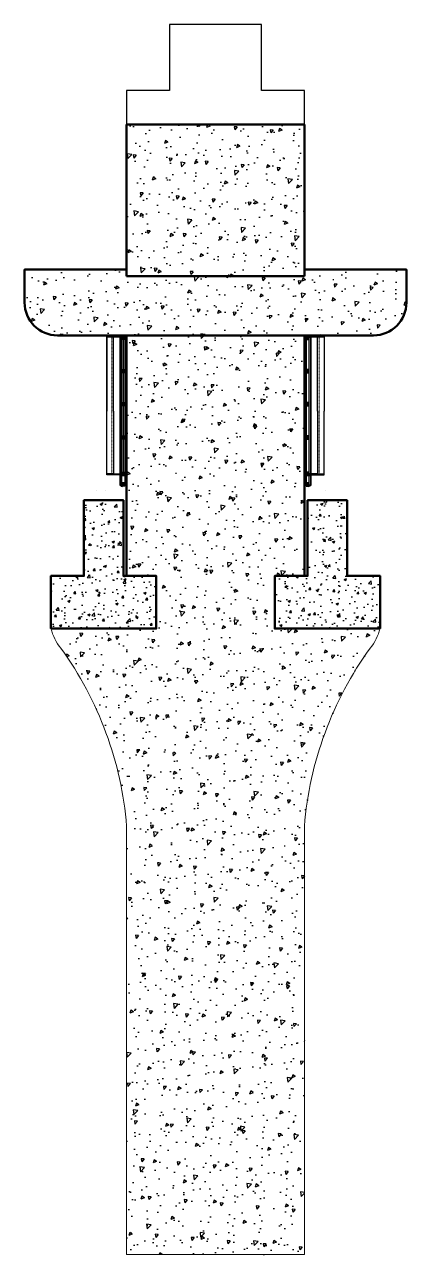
# Model space of a CAD drawing. Header units: millimetres. Extents: x -7838 to 78912, y -32093 to 42426.
# Drawn here: x 10773 to 16573, y -10287 to 8381 of the extents above; entities that cross this region are included whole.
import ezdxf

# ---------------------------------------------------------------- set-up
doc = ezdxf.new("R2010")
doc.units = ezdxf.units.MM
doc.linetypes.add('2002-AR-CONC-PL.$0$2002-AR-CONC-PL.$0$HIDDEN2', pattern=[0.1875, 0.125, -0.0625])
for name, color, linetype, lineweight in [('A-COLS', 1, 'Continuous', 9), ('A-DETL-HLIN 2', 5, 'Continuous', 50), ('S-COLS', 1, 'Continuous', 9)]:
    doc.layers.add(name, color=color, linetype=linetype, lineweight=lineweight)
for name, color, linetype in [('AR_SECTION', 7, 'Continuous'), ('AR_TVM', 7, 'Continuous'), ('WALL', 3, 'Continuous')]:
    doc.layers.add(name, color=color, linetype=linetype)
pattern_1 = [(230, (144275.5305089366, 163478.4387374213), (-546.554006988012, 47.81725661670932), [57.15000000000001, -628.6500000000001]), (175, (144275.5305089366, 163478.4387374213), (105.730264274908, -573.1705357171054), [45.72, -502.92175251]), (280.4514447, (144229.9844879366, 163482.4234979213), (-440.8237412710599, -525.3532557365853), [48.57002639999996, -534.2707337999993]), (226.1842, (144275.5305089366, 163326.0387374213), (-813.2371226763897, 126.1269837981815), [85.725, -942.9749999999999]), (276.63555761, (144207.7608089366, 163336.5492374213), (-712.2124021545092, -742.2783737931644), [72.85506941999992, -801.4068244799994]), (171.18415117, (144275.5305089366, 163326.0387374213), (-712.2124021949312, -742.2783737565978), [68.57990121, -754.37919576]), (201, (144199.3305089366, 163364.1387374213), (-454.8431738073974, 306.7955945612629), [57.15000000000001, -628.6500000000001]), (146, (144199.3305089366, 163364.1387374213), (-185.4060850429413, -552.5638983669578), [45.72, -502.92]), (251.4514449999999, (144161.4269111366, 163389.7050371213), (-640.2492578361484, -245.7683066577156), [48.57002639999996, -534.2698127999993]), (217.5, (144275.5305089366, 163478.4387374213), (-9.26580975177548, -253.6651166194593), [0, -496.824, 0, -510.54, 0, -504.825]), (187.5, (144275.5305089366, 163478.4387374213), (-200.4589875309173, -300.5417244543585), [0, -291.0839999999999, 0, -485.394, 0, -192.405]), (147.5, (144445.4565089366, 163478.4387374213), (-406.7717855006142, 17.18623197802038), [0, -190.5, 0, -594.36, 0, -788.67]), (137.5, (144521.6565089366, 163478.4387374213), (-444.3875441580541, -76.27947309999902), [0, -247.65, 0, -394.716, 0, -560.0699999999999])]
pattern_2 = [(49.99999999999999, (0, 0), (364.369337992008, -31.87817107780617), [38.1, -419.1]), (355, (0, 0), (-70.48684284993868, 382.1136904780703), [30.48, -335.28116834]), (100.4514447, (30.36401399999158, -2.656507000006968), (293.8824941807065, 350.2355038243902), [32.38001759999999, -356.1804891999999]), (46.18420000000001, (0, 101.6000000000058), (542.1580817842598, -84.0846558654543), [57.15, -628.65]), (96.63555760999992, (45.17980000001262, 94.59299999999348), (474.808268103006, 494.8522491954431), [48.57004628, -534.27121632]), (351.1841511700001, (0, 101.6000000000058), (474.8082681299541, 494.8522491710653), [45.71993414, -502.91946384]), (21, (50.79999999998836, 76.20000000001164), (303.228782538265, -204.5303963741752), [38.1, -419.1]), (326.0000000000001, (50.79999999998836, 76.20000000001164), (123.6040566952941, 368.3759322446385), [30.48, -335.28]), (71.45144499999999, (76.06906519999029, 59.15580020000925), (426.8328385574323, 163.8455377718105), [32.3800176, -356.1798752]), (37.50000000000001, (0, 0), (6.177206501183633, 169.1100777463062), [0, -331.216, 0, -340.36, 0, -336.55]), (7.499999999999999, (0, 0), (133.6393250206115, 200.361149636239), [0, -194.056, 0, -323.596, 0, -128.27]), (327.5, (-113.2840000000142, 0), (271.1811903337428, -11.45748798534689), [0, -127, 0, -396.24, 0, -525.78]), (317.5, (-164.0840000000026, 0), (296.2583627720361, 50.85298206666606), [0, -165.1, 0, -263.144, 0, -373.38])]

# ---------------------------------------------------------------- blocks, each defined once
blk = doc.blocks.new('CO-B')
at = {"layer": 'AR_SECTION'}
h = blk.add_hatch(dxfattribs=at)
h.set_pattern_fill('AR-CONC', color=251, scale=2, style=0)
h.set_pattern_definition(pattern_2)
h.paths.add_polyline_path([(161156.2996132057, 86579.18456235559), (162756.2996132062, 86579.18456235559), (162756.2996132062, 87379.18456235559), (162256.2996132062, 87379.18456235559), (162256.2996132062, 88527.04762480623), (161656.2996132057, 88527.04762480623), (161656.2996132057, 87379.18456235559), (161156.2996132057, 87379.18456235559)])
h = blk.add_hatch(dxfattribs=at)
h.set_pattern_fill('AR-CONC', color=251, scale=2, style=0)
h.set_pattern_definition(pattern_2)
h.paths.add_polyline_path([(166156.2996132062, 86579.18456235559), (164556.2996132058, 86579.18456235559), (164556.2996132058, 87379.18456235559), (165056.2996132058, 87379.18456235559), (165056.2996132059, 88527.04762480577), (165656.2996132064, 88527.04762480577), (165656.2996132062, 87379.18456235559), (166156.2996132062, 87379.18456235559)])
at = {"layer": 'AR_TVM'}
h = blk.add_hatch(dxfattribs=at)
h.set_pattern_fill('AR-CONC', color=251, scale=3, angle=180, style=0)
h.set_pattern_definition(pattern_1)
edge = h.paths.add_edge_path()
edge.add_line((162306.2635239922, 91929.18456235016), (162306.2635239922, 94031.88139502518))
edge.add_line((162306.2635239922, 94031.88139502518), (162306.2624398004, 94229.36019503551))
edge.add_line((162306.2624398004, 94229.36019503551), (162956.2633238677, 94229.36019503551))
edge.add_line((162956.2633238677, 94229.36019503551), (162956.2994137928, 94229.36019503551))
edge.add_line((162956.2994137928, 94229.36019503551), (164356.2998129297, 94229.36019503551))
edge.add_line((164356.2998129297, 94229.36019503551), (164356.2637230028, 94229.36019503551))
edge.add_line((164356.2637230028, 94229.36019503551), (165006.2639083173, 94229.36019503551))
edge.add_line((165006.2639083173, 94229.36019503551), (165006.2996133864, 91929.18456235016))
edge.add_line((165006.2996133864, 91929.18456235016), (163856.2996133864, 91929.18456235016))
edge.add_arc((163656.2996133864, 91929.18456235016), 200, 0, 180)
edge.add_line((163456.2996133864, 91929.18456235016), (162306.2635239922, 91929.18456235016))
h = blk.add_hatch(dxfattribs=at)
h.set_pattern_fill('AR-CONC', color=251, scale=3, angle=180, style=0)
h.set_pattern_definition(pattern_1)
edge = h.paths.add_edge_path()
edge.add_line((162306.2992282156, 91929.18456235054), (162306.2907380329, 92029.18928243309))
edge.add_line((162306.2907380329, 92029.18928243309), (160756.3132740099, 92029.18456235903))
edge.add_line((160756.3132740099, 92029.18456235903), (160756.3132740099, 91529.184562359))
edge.add_arc((161256.3132740099, 91529.18456235902), 500.0000000000146, 180.0000000000017, 269.9999999999966)
edge.add_line((161256.3132740099, 91029.184562359), (166056.2859521818, 91029.18456235898))
edge.add_arc((166056.2859521817, 91529.184562359), 500.0000000000291, 270.0000000000067, 360)
edge.add_line((166556.2859521817, 91529.184562359), (166556.2859521817, 92029.18456235903))
edge.add_line((166556.2859521817, 92029.18456235903), (165006.2910313917, 92029.18928248626))
edge.add_line((165006.2910313917, 92029.18928248626), (165006.2996130958, 91929.18456235054))
edge.add_line((165006.2996130958, 91929.18456235054), (162306.2992282156, 91929.18456235054))
h = blk.add_hatch(dxfattribs=at)
h.set_pattern_fill('AR-CONC', color=251, scale=3, angle=180, style=0)
h.set_pattern_definition(pattern_1)
h.paths.add_polyline_path([(162756.2996132058, 86579.18456235908), (162756.2996132058, 87379.18456235535), (162306.2996132058, 87379.18456235535), (162306.299613206, 91029.1845623594), (165006.299613206, 91029.1845623594), (165006.2996132058, 87379.18456235535), (164556.2996132053, 87379.18456235535), (164556.2996132053, 86579.18456235908), (163372.0407346031, 86579.18456235908)])
h = blk.add_hatch(dxfattribs=at)
h.set_pattern_fill('AR-CONC', color=251, scale=3, angle=180, style=0)
h.set_pattern_definition(pattern_1)
edge = h.paths.add_edge_path()
edge.add_line((165926.6281164159, 86168.49370857039), (166156.299616078, 86579.18456252445))
edge.add_line((166156.299616078, 86579.18456252445), (165006.2996160794, 86579.18456252188))
edge.add_line((165006.2996160794, 86579.18456252188), (162306.2996160799, 86579.18456252188))
edge.add_line((162306.2996160799, 86579.18456252188), (161156.2996146214, 86579.18456252282))
edge.add_line((161156.2996146214, 86579.18456252282), (161344.3399175453, 86228.14709164242))
edge.add_arc((156998.3751573093, 83150.79502823239), 5325.176562273541, 4.613271039009305, 35.30208544187087, ccw=False)
edge.add_line((162306.2996160799, 83579.09791098269), (162306.2977543076, 77079.18456654235))
edge.add_line((162306.2977543076, 77079.18456654235), (165006.2977521181, 77079.18456654235))
edge.add_line((165006.2977521181, 77079.18456654235), (165006.2996138899, 83579.09794084159))
edge.add_line((165006.2996138899, 83579.09794084159), (165006.2996160803, 83579.09797067558))
edge.add_arc((170314.2190345052, 83150.79646231525), 5325.171427715275, 145.4805849529744, 175.3867393389219, ccw=False)
at = {"layer": 'A-COLS', "color": 4}
for p, q in [((162306.2996138917, 83579.18456252188, 242.1484094419108), (162306.2970719814, 77079.18456654235, 242.1484095214427)), ((165006.2996153492, 83579.18456252188, 242.1484094419108), (165006.2970734396, 77079.18456654235, 242.1484095214427))]:
    blk.add_line(p, q, dxfattribs=at)
at = {"layer": 'A-COLS', "color": 4, "elevation": 2.162202605404673e-06}
blk.add_lwpolyline([(165006.2977539416, 77079.18456654235), (162306.2977510238, 77079.18456654235)], dxfattribs=at)
at = {"layer": 'A-COLS', "color": 4}
for centre, radius, start, end in [((161973.877416988, 86803.69088569273, 242.1484094419108), 847.84229338699, 195.3549068052362, 218.2166442582634), ((165338.721812253, 86803.69088569273, 242.1484094419108), 847.84229338699, 321.7833557417366, 344.6450932069029), ((156998.2876086581, 83150.74922784221, 99.02218055128458), 5325.27447965885, 4.614615739857108, 35.97762781130838), ((170314.3116205829, 83150.74922784221, 99.02218055128458), 5325.27447965885, 144.0223721886916, 175.3853842601429)]:
    blk.add_arc(centre, radius, start, end, dxfattribs=at)
at = {"layer": 'A-DETL-HLIN 2', "color": 4}
for p, q in [((162306.2631740571, 94229.36019503551, 242.1484094419104), (165006.2631740571, 94229.36019503551, 242.1484094419104)), ((162306.2635239923, 91929.18456235055, 242.1484094419104), (162306.2635239923, 94231.88139502557, 242.1484094419104)), ((165006.2635239923, 94231.88139502557, 242.1484094419104), (165006.3030457452, 91929.18456235057, 242.1484094419104)), ((165006.3030457452, 91929.18456235057, 242.1484094419104), (162306.2635239923, 91929.18456235055, 242.1484094419104)), ((162306.2996132059, 87379.18456235575, 242.1484094419108), (162306.2996132059, 91029.1845623594, 242.1484094419108)), ((162306.2996132059, 91027.1845623594, 242.1484094419104), (165006.2996132059, 91027.1845623594, 242.1484094419104)), ((165006.2996132059, 91027.18456235938, 242.1484094419108), (165006.2996132059, 87379.18456235575, 242.1484094419108))]:
    blk.add_line(p, q, dxfattribs=at)
at = {"layer": 'A-DETL-HLIN 2', "color": 4, "elevation": 242.1484094419104}
blk.add_lwpolyline([(165006.2910313918, 92029.18928248665), (166556.2859521818, 92029.18456235943), (166556.2859521818, 91529.1845623594, -0.414213562373095), (166056.2859521818, 91029.1845623594), (163656.2996130959, 91029.1845623594), (161256.31327401, 91029.1845623594, -0.414213562373095), (160756.31327401, 91529.1845623594), (160756.31327401, 92029.18456235943), (162306.3081948001, 92029.18928248665)], format="xyb", dxfattribs=at)
for points in [[(161156.2996132058, 86579.18456235598), (162756.2996132063, 86579.18456235598), (162756.2996132063, 87379.18456235598), (162256.2996132063, 87379.18456235598), (162256.2996132062, 88527.04762480623), (161656.2996132057, 88527.04762480623), (161656.2996132058, 87379.18456235598), (161156.2996132058, 87379.18456235598)], [(166156.2996132064, 86579.18456235598), (164556.2996132059, 86579.18456235598), (164556.2996132059, 87379.18456235598), (165056.2996132059, 87379.18456235598), (165056.2996132059, 88527.04762480577), (165656.2996132064, 88527.04762480577), (165656.2996132064, 87379.18456235598), (166156.2996132064, 87379.18456235598)]]:
    blk.add_lwpolyline(points, close=True, dxfattribs=at)
at = {"layer": 'WALL', "color": 1, "elevation": 242.1484094419104}
blk.add_lwpolyline([(165006.2639083156, 94229.36019503551), (165006.2639083174, 94747.18427740961), (164356.2637230029, 94747.18427740961), (164356.2637230029, 95747.18456250562), (162956.2633238659, 95747.18456250562), (162956.2633238678, 94747.18427740961), (162306.2624398005, 94747.18427740961), (162306.2624398005, 94229.35953931038)], dxfattribs=at)
blk = doc.blocks.new('odofodlfd')
at = {"color": 8}
for p, q in [((18757.93037170699, -67725.13694916041), (18803.33037170695, -67770.53694916039)), ((18803.33037170695, -67725.13694916038), (18757.93037170696, -67770.53694916042))]:
    blk.add_line(p, q, dxfattribs=at)
at = {"color": 3, "linetype": 'Continuous'}
for points in [[(18805.63037170695, -67722.83694916038), (18805.63037170695, -67772.83694916038), (18755.63037170695, -67772.83694916041), (18755.63037170695, -67722.83694916041)], [(18803.33037170695, -67725.13694916038), (18803.33037170695, -67770.53694916039), (18757.93037170696, -67770.53694916042), (18757.93037170696, -67725.13694916041)]]:
    blk.add_lwpolyline(points, close=True, dxfattribs=at)
blk = doc.blocks.new('RERE')
at = {"color": 8}
for p, q in [((30880.07646443062, -75163.07425593157), (30876.72827096972, -75163.07425612056)), ((30879.0618602542, -75147.5712485304), (30879.06186044319, -75148.54035878375)), ((30879.06186044319, -75149.09315488952), (30879.06186044319, -75150.06226514287)), ((30879.06186044319, -75150.61506124864), (30879.0618602542, -75151.58417150199)), ((30879.06186044319, -75152.13696741877), (30879.06186044319, -75153.10607786111)), ((30879.06186044319, -75153.65887396687), (30879.06186044319, -75154.62798403125)), ((30879.06186044319, -75155.180780137), (30879.06186044319, -75156.14989039036)), ((30879.06186044319, -75156.70268630714), (30879.06186044319, -75157.67179674948)), ((30879.06186044319, -75158.22459266626), (30879.06186044319, -75161.0450475788)), ((30880.58376661332, -75143.25609319488), (30879.463540178, -75145.49654625451)), ((30880.58376670786, -75141.5373960179), (30880.58376670785, -75165.01481282598)), ((30880.58376661332, -75143.25609319488), (30881.41120028444, -75144.91095959219)), ((30881.09106841806, -75163.07425593157), (30884.43926282388, -75163.07425593157)), ((30881.73813541317, -75145.5648306056), (30881.78432914679, -75145.65721826183)), ((30882.10567278346, -75147.0867369647), (30882.10567278346, -75148.05656725)), ((30882.10567278346, -75148.60864313484), (30882.10567316142, -75149.57847360912)), ((30882.10567278346, -75150.13054949396), (30882.10567297244, -75151.10037977925)), ((30882.10567316142, -75151.65245585308), (30882.10567278346, -75152.62228613837)), ((30882.10567278346, -75153.1743622122), (30882.10567297244, -75154.14419249748)), ((30882.10567278346, -75154.69626838232), (30882.10567297244, -75155.6660988566)), ((30882.10567297244, -75156.21817474144), (30882.10567297244, -75157.18800502674)), ((30882.10567316142, -75157.74008110056), (30882.10567278346, -75158.70991119687)), ((30882.10567278346, -75159.2619872707), (30882.10567282363, -75161.0450475788)), ((30882.10567312581, -75159.26198737198), (30882.10567243091, -75161.0450475788))]:
    blk.add_line(p, q, dxfattribs=at)
for points in [[(30880.07646461964, -75164.07241465432, -0.112935305069296), (30876.72827096975, -75163.07425612061, -0.04987562112084757), (30876.52534971871, -75161.0450475788), (30884.64218350801, -75161.0450475788, -0.049875621120848), (30884.43926282391, -75163.07425593163, -0.112935305069296), (30881.09106879606, -75164.07241465432), (30881.09106879606, -75162.64607240727), (30880.07646461964, -75162.64607221828)], [(30882.10567278349, -75148.6086431349, 0.08863257995337584), (30880.92628504735, -75148.10006927376, 0.01910828599215816), (30878.55455844951, -75147.44808867491, -0.1722530549489098), (30879.06186006526, -75147.0184524247, 0.04596240311261516), (30882.61297515518, -75148.17900707368, -0.1750345369148143)], [(30882.10567278349, -75150.13054949402, 0.08863257995337584), (30880.92628504735, -75149.62197563286, 0.01910828599215816), (30878.55455844951, -75148.96999484504, -0.1722530549489098), (30879.06186044322, -75148.54035878381, 0.04596240311261516), (30882.61297515518, -75149.70091362177, -0.1750345369148143)], [(30882.10567316146, -75151.65245585314, 0.08863257995337584), (30880.92628504735, -75151.14388199199, 0.01910828599215816), (30878.55455826053, -75150.49190120415, -0.1722530549489098), (30879.06186044322, -75150.06226514293, 0.04596240311261516), (30882.61297515518, -75151.2228197919, -0.1750345369148143)], [(30882.10567278349, -75153.17436221224, 0.08863257995337584), (30880.92628504735, -75152.66578816212, 0.01910828599215816), (30878.55455826053, -75152.01380756327, -0.1722530549489098), (30879.06186025424, -75151.58417150205, 0.04596240311261516), (30882.61297515518, -75152.74472615102, -0.1750345369148143)], [(30882.10567278349, -75154.69626838238, 0.08863257995337584), (30880.92628504735, -75154.18769452124, 0.01910828599215816), (30878.55455844951, -75153.53571392239, -0.1722530549489098), (30879.06186044322, -75153.10607786117, 0.04596240311261516), (30882.61297515518, -75154.26663232116, -0.1750345369148143)], [(30882.10567297248, -75156.2181747415, 0.08863257995337584), (30880.92628504735, -75155.70960088036, 0.01910828599215816), (30878.55455826053, -75155.05762009253, -0.1722530549489098), (30879.06186044322, -75154.6279840313, 0.04596240311261516), (30882.61297515518, -75155.78853886927, -0.1750345369148143)], [(30882.10567316146, -75157.74008110062, 0.08863257995337584), (30880.92628504735, -75157.23150723947, 0.01910828599215816), (30878.55455844951, -75156.57952645163, -0.1722530549489098), (30879.06186044322, -75156.14989039041, 0.04596240311261516), (30882.61297515518, -75157.31044503939, -0.1750345369148143)], [(30882.10567278349, -75159.26198727076, 0.08863257995337584), (30880.92628542531, -75158.7534134096, 0.01910828599215816), (30878.55455844951, -75158.10143281076, -0.1722530549489098), (30879.06186044322, -75157.67179674954, 0.04596240311261516), (30882.61297515518, -75158.83235120952, -0.1750345369148143)], [(30882.10567278349, -75147.08673696476, 0.08863257995337584), (30880.92628504735, -75146.57816291464, 0.0226495787904507), (30878.95623818432, -75145.92618231579, -0.1722530549489098), (30879.46354017804, -75145.49654625457, 0.0511589866402181), (30882.61297515518, -75146.65710090354, -0.1750345369148143)]]:
    blk.add_lwpolyline(points, format="xyb", close=True, dxfattribs=at)
for points in [[(30881.73813541321, -75145.56483060565, 0.1188287003110854), (30880.92628504735, -75145.0562567445, 0.008764964700781162), (30879.84448034743, -75144.7346655378, -0.1722530549489098)], [(30882.24543759591, -75145.13519454442, -0.1750345369148143), (30881.73813541321, -75145.56483060565, 0.1188287003110854)]]:
    blk.add_lwpolyline(points, format="xyb", dxfattribs=at)
for centre, radius, start, end in [((30874.63065126805, -75180.8681555323), 33.64963481803129, 76.27755363695283, 83.30346374701654), ((30874.63065089007, -75182.39006189142), 33.64963481803129, 76.27755363695283, 83.30346374701654), ((30874.63065089007, -75183.91196825054), 33.64963481803129, 76.27755363695283, 83.30346374701654), ((30874.63065107906, -75185.43387442068), 33.64963481803129, 76.27755363695283, 83.30346374701654), ((30874.63065089007, -75186.9557807798), 33.64963481803129, 76.27755363695283, 83.30346374701654), ((30874.63065107906, -75188.4776871389), 33.64963481803129, 76.27755363695283, 83.30346374701654), ((30874.63065089007, -75189.99959349803), 33.64963481803129, 76.27755363695283, 83.30346374701654), ((30874.63065107906, -75191.52149966816), 33.64963481803129, 76.27755363695283, 83.30346374701654), ((30875.40233462425, -75173.218792175), 27.52302284912077, 74.8120762616604, 82.5809819711409), ((30882.10567316142, -75147.01845261363), 3.043812597285256, 160.5823519490339, 180.0000000400206), ((30879.78320166132, -75152.63167490119), 7.890489530052679, 71.81711620168703, 89.3728488586348), ((30879.06186006522, -75147.01845242464), 3.043812597285256, 9.697509945586056, 26.56505125165207)]:
    blk.add_arc(centre, radius, start, end, dxfattribs=at)
blk = doc.blocks.new('oogfogityr')
at = {"color": 1}
for p, q in [((32930.76910404923, -60905.17936965221), (32830.76910404943, -60905.17936965219)), ((32830.76910404938, -62985.31630719964), (32930.76910404938, -62985.31630719962))]:
    blk.add_line(p, q, dxfattribs=at)
at = {"color": 8}
for p, q in [((32730.76910404938, -63003.31630719961), (32730.76910404938, -62985.31630719962)), ((32948.76910398607, -63003.31630719962), (32730.76910404938, -63003.31630719961))]:
    blk.add_line(p, q, dxfattribs=at)
at = {"color": 2}
for p, q in [((32952.76910398321, -63165.31630719949), (32930.76910398324, -63165.31630719949)), ((32952.76910398321, -63161.31630719949), (32935.47621076443, -63161.31630719949)), ((32952.76910398321, -63165.31630719949), (32952.76910398321, -63161.31630719949))]:
    blk.add_line(p, q, dxfattribs=at)
at = {"color": 8}
blk.add_lwpolyline([(32952.76910404972, -60895.17936965219), (32730.76910404943, -60895.17936965219), (32730.76910404943, -60905.17936965219), (32952.76910404972, -60905.17936965219)], close=True, dxfattribs=at)
at = {"color": 1}
for points in [[(32830.76910404938, -62035.07106388382), (32830.76910404943, -60905.17936965219), (32730.76910404943, -60905.17936965221), (32730.76910404938, -62035.07106388384)], [(32830.76910404938, -62035.07106388385), (32830.76910404938, -62985.31630719964), (32730.76910404938, -62985.31630719962), (32730.76910404938, -62035.07106388384)]]:
    blk.add_lwpolyline(points, dxfattribs=at)
at = {"color": 2}
for points in [[(32930.76910404921, -62859.40117224149), (32930.76910404923, -60905.17936965219), (32952.76910404922, -60905.17936965219), (32952.76910404922, -60909.17936965219), (32935.47621083044, -60909.17936965219)], [(32934.76910404923, -60909.88647643334), (32934.76910404937, -62859.40117224149)], [(32930.76910404921, -62985.31630719962), (32930.76910404921, -62858.40117654797)], [(32934.76910404937, -62858.40117654797), (32934.76910404938, -62980.60920041846)], [(32930.76910404938, -62985.31630719962), (32948.06199721848, -62985.31630724936)], [(32930.76910398324, -63165.31630719949), (32930.76910398321, -63004.31630719962), (32952.7691039832, -63004.31630719962), (32952.7691039832, -63008.31630719962), (32935.47621076442, -63008.31630719962)], [(32934.76910398321, -63009.02341398077), (32934.76910398323, -63160.60920041834)], [(32948.76910403581, -62986.02341399438), (32948.76910398607, -63003.31630719962), (32952.7691039832, -63003.31630719962), (32952.76910404935, -62981.31630719962), (32935.47621083057, -62981.31630719962)]]:
    blk.add_lwpolyline(points, dxfattribs=at)
at = {"color": 2, "ltscale": 0.1}
for points in [[(32934.76910404925, -60909.88647643336), (32931.76910404925, -60906.88647643337), (32931.76910404925, -60906.17936965219), (32932.47621083044, -60906.17936965219), (32935.47621083044, -60909.17936965219)], [(32934.76910404938, -62980.60920041846), (32931.76910404938, -62983.60920041845), (32931.76910404938, -62984.31630719962), (32932.47621083057, -62984.31630719962), (32935.47621083057, -62981.31630719962)], [(32934.76910398323, -63009.02341398079), (32931.76910398323, -63006.0234139808), (32931.76910398323, -63005.31630719962), (32932.47621076442, -63005.31630719962), (32935.47621076442, -63008.31630719962)], [(32948.06199726819, -62985.31630719965), (32951.06199726817, -62982.31630719965), (32951.76910404935, -62982.31630719965), (32951.76910404935, -62983.02341398085), (32948.76910404935, -62986.02341398085)], [(32934.76910398324, -63160.60920041833), (32931.76910398324, -63163.60920041832), (32931.76910398324, -63164.31630719949), (32932.47621076443, -63164.31630719949), (32935.47621076443, -63161.31630719949)]]:
    blk.add_lwpolyline(points, dxfattribs=at)
at = {"color": 1, "ltscale": 0.1}
for points in [[(32953.76910405016, -60895.17936965221), (32953.76910404922, -60910.17936965219), (32938.76910404922, -60910.17936965219), (32938.76910404922, -60911.17936965219), (32954.76910404922, -60911.17936965219), (32954.76910405016, -60895.17936965221)], [(32953.76910398321, -62986.31630719964), (32953.7691039832, -63009.31630719962), (32940.7691039832, -63009.31630719962), (32940.7691039832, -63010.31630719962), (32954.7691039832, -63010.31630719962), (32954.76910398321, -62986.31630719964)], [(32953.76910398321, -63175.31630719961), (32953.76910398321, -63160.31630719949), (32940.76910398321, -63160.31630719949), (32940.76910398321, -63159.31630719949), (32954.76910398321, -63159.31630719949), (32954.76910398321, -63175.31630719961)]]:
    blk.add_lwpolyline(points, close=True, dxfattribs=at)
at = {"color": 1}
for points in [[(32955.76910299554, -60895.17936965219), (33005.76910299552, -60895.17936965219), (33005.76910404936, -63125.3163071633), (32955.76910404937, -63125.3163071633)], [(33030.76910402501, -61402.71360726902), (33005.769104025, -61402.71360726896), (33005.769104025, -61452.71360726893), (33030.76910402501, -61452.71360726899)], [(33030.76910402385, -61905.24784057919), (33005.76910402384, -61905.24784057913), (33005.76910402384, -61955.2478405791), (33030.76910402385, -61955.24784057916)], [(33030.76910402501, -62407.78207388936), (33005.769104025, -62407.78207388931), (33005.769104025, -62457.78207388928), (33030.76910402501, -62457.78207388934)], [(32955.76910398321, -63010.31630719962), (33005.76910398321, -63010.31630719962), (33005.76910398322, -63125.3163071996), (32955.76910398322, -63125.3163071996)], [(33030.76910395901, -62960.31630719968), (33005.769103959, -62960.31630719962), (33005.769103959, -63010.3163071996), (33030.76910395901, -63010.31630719965)]]:
    blk.add_lwpolyline(points, close=True, dxfattribs=at)
at = {"color": 1, "elevation": -0.00138163096202959}
blk.add_lwpolyline([(33030.76910402501, -60895.17937392245), (33005.769104025, -60895.17937392239), (33005.769104025, -60945.17937392236), (33030.76910402501, -60945.17937392242)], close=True, dxfattribs=at)
at = {"color": 8, "ltscale": 0.1}
for centre, radius, start, end in [((32945.41896243017, -60889.54910551841), 11.78241510700055, 331.4547186786824, 21.7692608233927), ((32946.41896243017, -60889.54910551841), 11.78241510700055, 331.4547186786824, 21.7692608233927), ((32947.41896243017, -60889.54910551841), 11.78241510700055, 331.4547186786824, 21.7692608233927), ((32948.41896243017, -60889.54910551841), 11.78241510700055, 331.4547186786824, 21.7692608233927), ((32949.41896243017, -60889.54910551841), 11.78241510700055, 331.4547186786824, 21.7692608233927), ((32950.41896243017, -60889.54910551841), 11.78241510700055, 331.4547186786824, 21.7692608233927), ((32949.00991295031, -63180.31630719962), 8.407536108725239, 323.5084268100589, 36.49157319010867), ((32950.00991295031, -63180.31630719962), 8.407536108725239, 323.5084268100589, 36.49157319010867), ((32951.00991295031, -63180.31630719962), 8.407536108725239, 323.5084268100589, 36.49157319010867), ((32952.00991295031, -63180.31630719962), 8.407536108725239, 323.5084268100589, 36.49157319010867), ((32953.00991295031, -63180.31630719962), 8.407536108725239, 323.5084268100589, 36.49157319010867), ((32954.00991295031, -63180.31630719962), 8.407536108725239, 323.5084268100589, 36.49157319010867), ((32955.00991295031, -63180.31630719962), 8.407536108725239, 323.5084268100589, 36.49157319010867)]:
    blk.add_arc(centre, radius, start, end, dxfattribs=at)
at = {"layer": 'S-COLS', "color": 8, "linetype": '2002-AR-CONC-PL.$0$2002-AR-CONC-PL.$0$HIDDEN2', "ltscale": 0.3}
for q in [(32807.43694510808, -60905.17936965219), (32807.43694510825, -62985.31630719962, 0.00138163096202279)]:
    blk.add_line((32807.43694510825, -62035.07106388384, 0.00138163096202279), q, dxfattribs=at)
at = {"color": 8, "rotation": 270}
for p, xscale, yscale, zscale in [((89324.55288973439, -37739.74154889146), 0.7500000000000022, 0.7500000000000022, 0.7500000000000022), ((89319.55288967019, -39831.73203548841), 0.7500000000000018, 0.7500000000000018, 0.7500000000000018), ((89324.5528896673, -40009.43143764575), 0.7500000000000018, 0.7500000000000018, 0.7500000000000018)]:
    blk.add_blockref('RERE', p, dxfattribs=dict(at, xscale=xscale, yscale=yscale, zscale=zscale))
at = {"color": 8}
for p in [(14200.13873234241, 6827.657575238001), (14200.13873234241, 6320.123341891434, 0.00138163096202959), (14200.13873234125, 5817.589108581262, 0.00138163096202959), (14200.13873234241, 5315.054875271089, 0.00138163096202959), (14200.13873227627, 4762.520641960786), (14200.13873227625, 4597.5206419608)]:
    blk.add_blockref('odofodlfd', p, dxfattribs=at)

msp = doc.modelspace()

# ---------------------------------------------------------------- linework, layer by layer
for p, q in [((12022.81644065442, 1545.179173486496), (12022.81644065447, 3653.316111033913)), ((12272.81644058826, 1538.179173486496), (12272.81644058826, 3653.316111033913)), ((15122.81644084991, 1563.179173486482), (15122.81644085007, 3643.316111033899))]:
    msp.add_line(p, q)
at = {"layer": 'AR_TVM'}
msp.add_line((11857.80011263748, 1313.180776555848), (11857.80011263748, 1313.178371951843), dxfattribs=at)
at = {"layer": 'AR_TVM', "color": 6}
for p, q in [((11997.95243910894, 1313.180776555833), (11997.95243910894, 1313.180776555833)), ((15347.68044241978, 1313.180776555833), (15347.68044241978, 1313.180776555833))]:
    msp.add_line(p, q, dxfattribs=at)

# ---------------------------------------------------------------- block references
msp.add_blockref('CO-B', (-149983.4831723316, -87365.86845132546, -242.1484094419104))
at = {"color": 8}
msp.add_blockref('oogfogityr', (-20707.95266339496, 64548.49548068611), dxfattribs=at)
at = {"color": 8, "xscale": -1}
msp.add_blockref('oogfogityr', (48053.5855448993, 64548.49548068611), dxfattribs=at)

doc.saveas('drawing.dxf')
